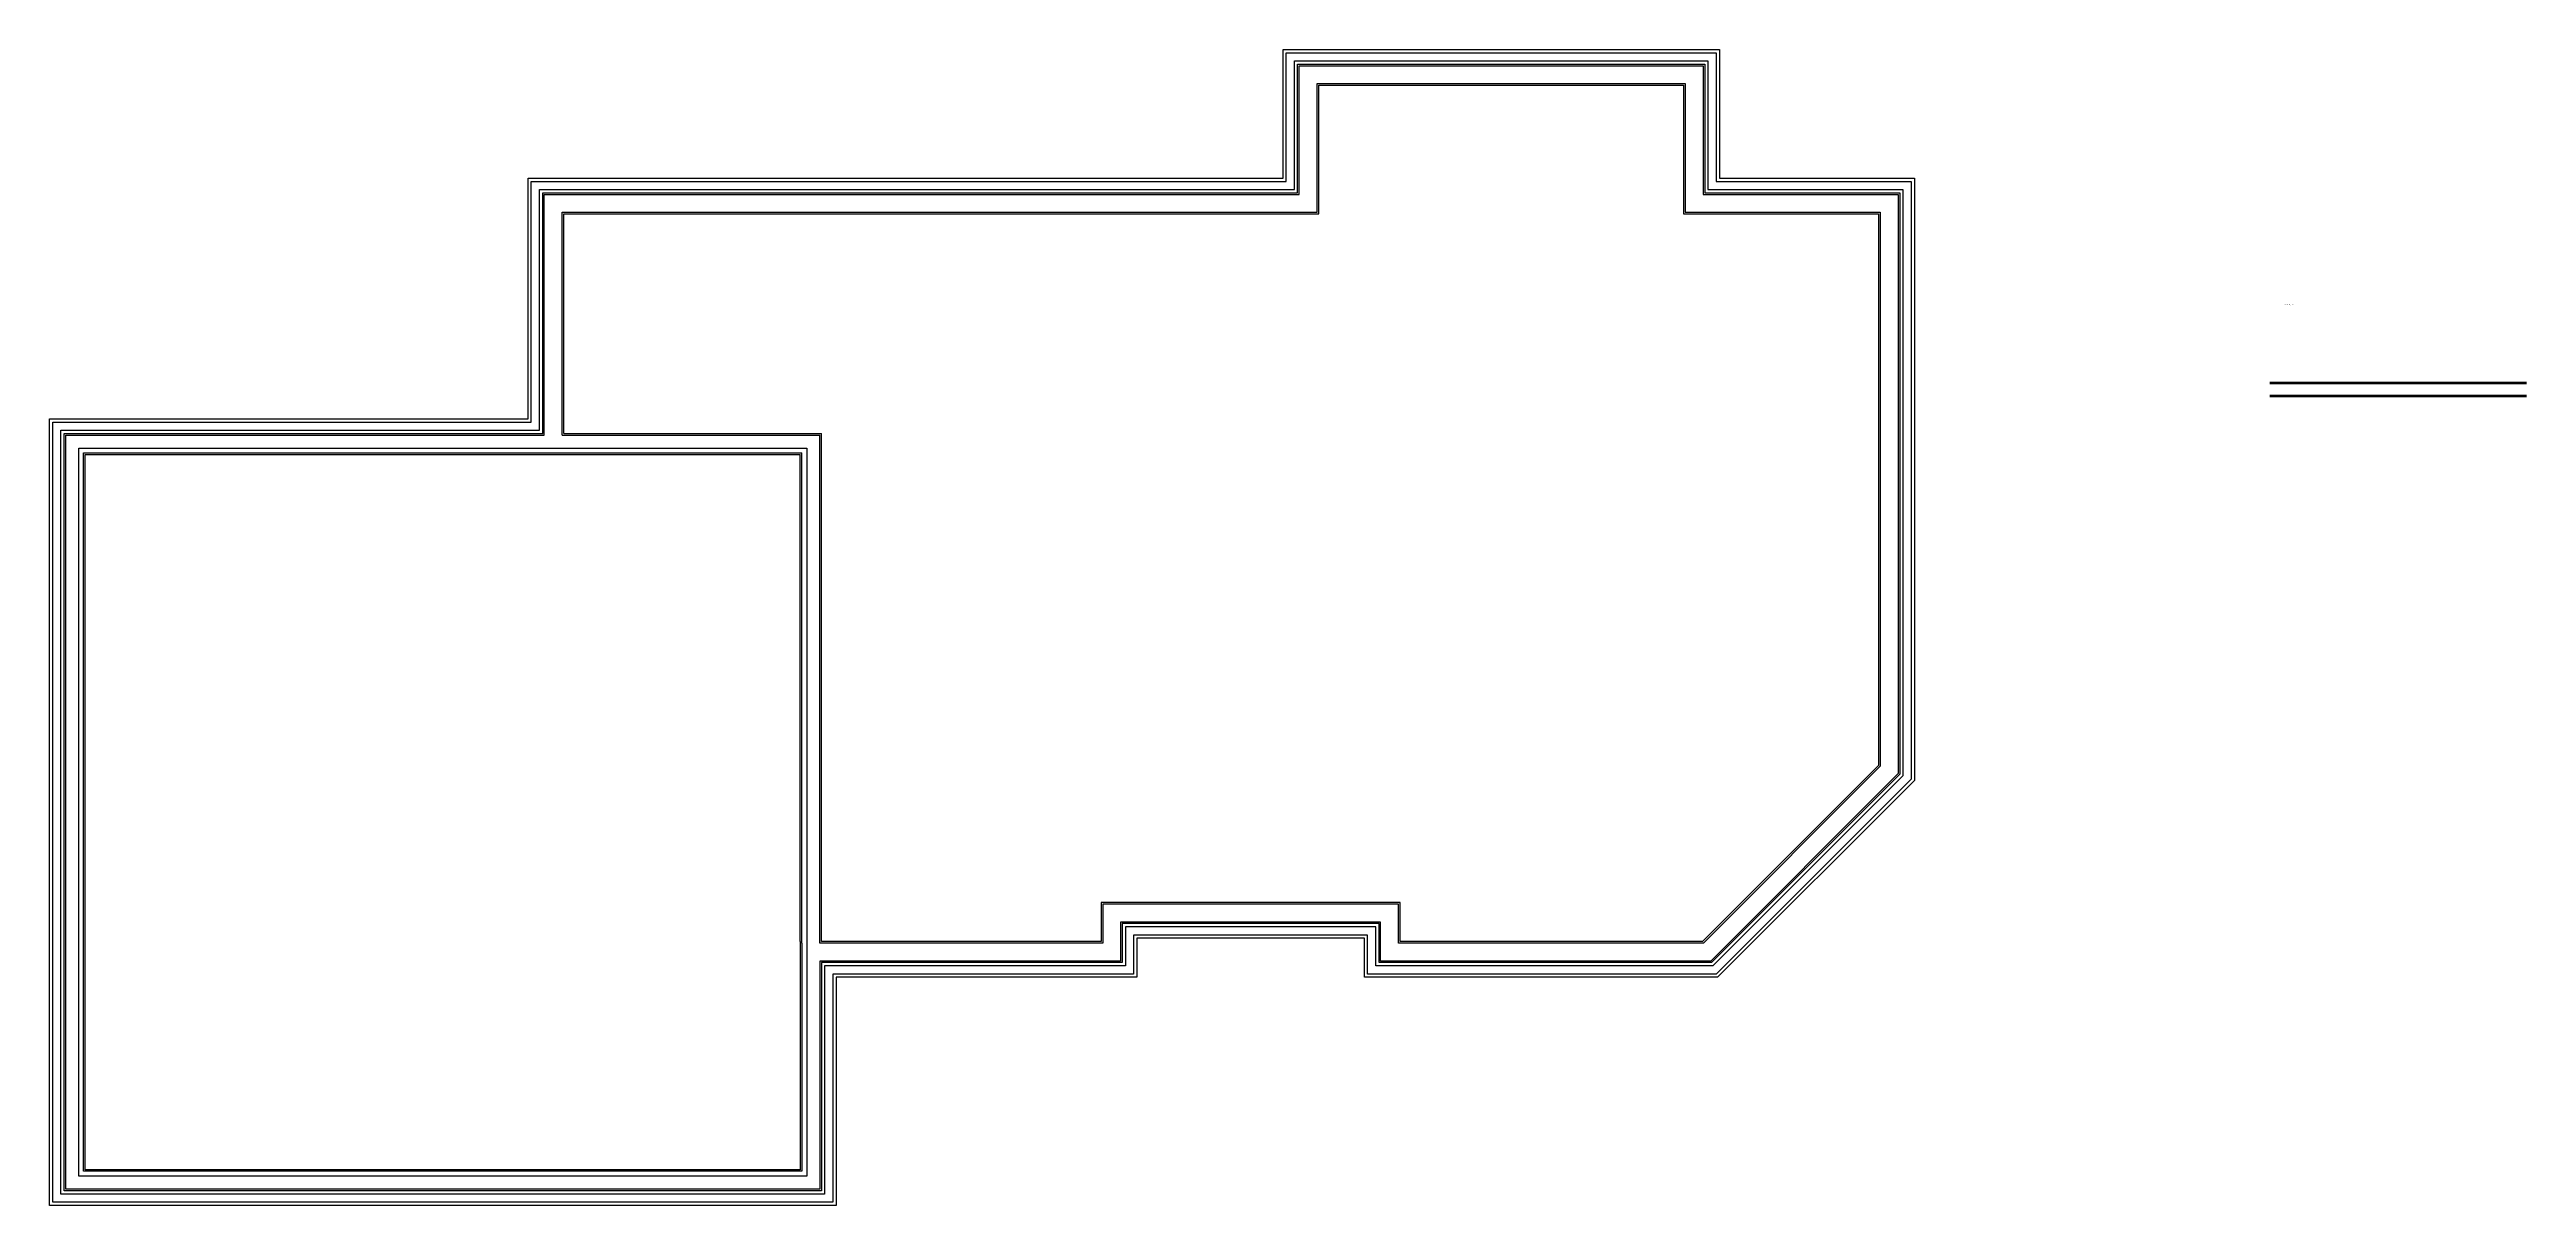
# Model space of a CAD drawing. Header units: inches. Extents: x 591 to 20043, y -1483 to 317.
# Drawn here: x 8629 to 9391, y -582 to -227 of the extents above; entities that cross this region are included whole.
import ezdxf

# ---------------------------------------------------------------- set-up
doc = ezdxf.new("R2010")
doc.units = ezdxf.units.IN
doc.header["$MEASUREMENT"] = 0
for name, color, linetype in [('SS - Drywall_(240)', 240, 'Continuous'), ('SS - Foundation_Wall_(2)', 2, 'Continuous'), ('SS - Masonry_(241)', 241, 'Continuous'), ('SS - Sheathing_(124)', 124, 'Continuous'), ('SS - Wood_(30)', 30, 'Continuous')]:
    doc.layers.add(name, color=color, linetype=linetype)
doc.styles.add('SS.Title', font='swisseb.ttf')

msp = doc.modelspace()

# ---------------------------------------------------------------- linework, layer by layer
at = {"layer": 'SS - Drywall_(240)'}
for p, q in [((9311.93, -329.08), (9390.9, -329.08)), ((9311.93, -333.58), (9390.9, -333.58)), ((8787, -344.91), (8866.26, -344.91)), ((8866.26, -501.22), (8866.26, -344.91)), ((8787, -351.41), (8859.76, -351.41)), ((8859.76, -501.22), (8859.76, -351.41))]:
    msp.add_line(p, q, dxfattribs=at)
for points in [[(8787, -344.91), (8787, -277.37), (9019.3, -277.37), (9019.3, -237.79), (9131.56, -237.79), (9131.56, -277.37), (9191.56, -277.37), (9191.56, -447.08), (9137.42, -501.22), (9044.34, -501.22), (9044.34, -489.22), (8952.34, -489.22), (8952.34, -501.22), (8866.26, -501.22)], [(8859.76, -501.22), (8859.76, -571.41), (8639.76, -571.41), (8639.76, -351.41), (8787, -351.41)]]:
    msp.add_lwpolyline(points, dxfattribs=at)
at = {"layer": 'SS - Foundation_Wall_(2)'}
for points in [[(8777, -341.41), (8777, -267.37), (9009.3, -267.37), (9009.3, -227.79), (9141.56, -227.79), (9141.56, -267.37), (9201.56, -267.37), (9201.56, -451.22), (9141.56, -511.22), (9034.34, -511.22), (9034.34, -499.22), (8962.34, -499.22), (8962.34, -511.22), (8869.76, -511.22), (8869.76, -581.41), (8629.76, -581.41), (8629.76, -341.41)], [(8861.76, -349.41), (8861.76, -573.41), (8637.76, -573.41), (8637.76, -349.41)]]:
    msp.add_lwpolyline(points, close=True, dxfattribs=at)
at = {"layer": 'SS - Masonry_(241)'}
for points in [[(8776, -340.41), (8776, -266.37), (9008.3, -266.37), (9008.3, -226.79), (9142.56, -226.79), (9142.56, -266.37), (9202.56, -266.37), (9202.56, -451.64), (9141.98, -512.22), (9033.34, -512.22), (9033.34, -500.22), (8963.34, -500.22), (8963.34, -512.22), (8870.76, -512.22), (8870.76, -582.41), (8628.76, -582.41), (8628.76, -340.41)], [(8779.5, -343.91), (8779.5, -269.87), (9011.8, -269.87), (9011.8, -230.29), (9139.06, -230.29), (9139.06, -269.87), (9199.06, -269.87), (9199.06, -450.19), (9140.53, -508.72), (9036.84, -508.72), (9036.84, -496.72), (8959.84, -496.72), (8959.84, -508.72), (8867.26, -508.72), (8867.26, -578.91), (8632.26, -578.91), (8632.26, -343.91)]]:
    msp.add_lwpolyline(points, close=True, dxfattribs=at)
at = {"layer": 'SS - Sheathing_(124)'}
msp.add_lwpolyline([(8780.5, -344.91), (8780.5, -270.87), (9012.8, -270.87), (9012.8, -231.29), (9138.06, -231.29), (9138.06, -270.87), (9198.06, -270.87), (9198.06, -449.77), (9140.11, -507.72), (9037.84, -507.72), (9037.84, -495.72), (8958.84, -495.72), (8958.84, -507.72), (8866.26, -507.72), (8866.26, -577.91), (8633.26, -577.91), (8633.26, -344.91)], close=True, dxfattribs=at)
at = {"layer": 'SS - Wood_(30)'}
for p, q in [((9311.93, -329.58), (9390.9, -329.58)), ((9311.93, -333.08), (9390.9, -333.08)), ((8786.5, -345.41), (8865.76, -345.41)), ((8865.76, -501.72), (8865.76, -345.41)), ((8786.5, -350.91), (8860.26, -350.91)), ((8860.26, -501.72), (8860.26, -350.91))]:
    msp.add_line(p, q, dxfattribs=at)
msp.add_lwpolyline([(8781, -345.41), (8781, -271.37), (9013.3, -271.37), (9013.3, -231.79), (9137.56, -231.79), (9137.56, -271.37), (9197.56, -271.37), (9197.56, -449.57), (9139.9, -507.22), (9038.34, -507.22), (9038.34, -495.22), (8958.34, -495.22), (8958.34, -507.22), (8865.76, -507.22), (8865.76, -577.41), (8633.76, -577.41), (8633.76, -345.41)], close=True, dxfattribs=at)
for points in [[(8786.5, -345.41), (8786.5, -276.87), (9018.8, -276.87), (9018.8, -237.29), (9132.06, -237.29), (9132.06, -276.87), (9192.06, -276.87), (9192.06, -447.29), (9137.63, -501.72), (9043.84, -501.72), (9043.84, -489.72), (8952.84, -489.72), (8952.84, -501.72), (8865.76, -501.72)], [(8860.26, -501.72), (8860.26, -571.91), (8639.26, -571.91), (8639.26, -350.91), (8786.5, -350.91)]]:
    msp.add_lwpolyline(points, dxfattribs=at)

# ---------------------------------------------------------------- texts
at = {"insert": (9316.28, -305.19), "char_height": 0.2, "attachment_point": 1, "style": 'SS.Title'}
msp.add_mtext_dynamic_manual_height_columns('Indoor wall Copy Paste', width=58.3969, gutter_width=1, heights=[0], dxfattribs=at)

doc.saveas('drawing.dxf')
